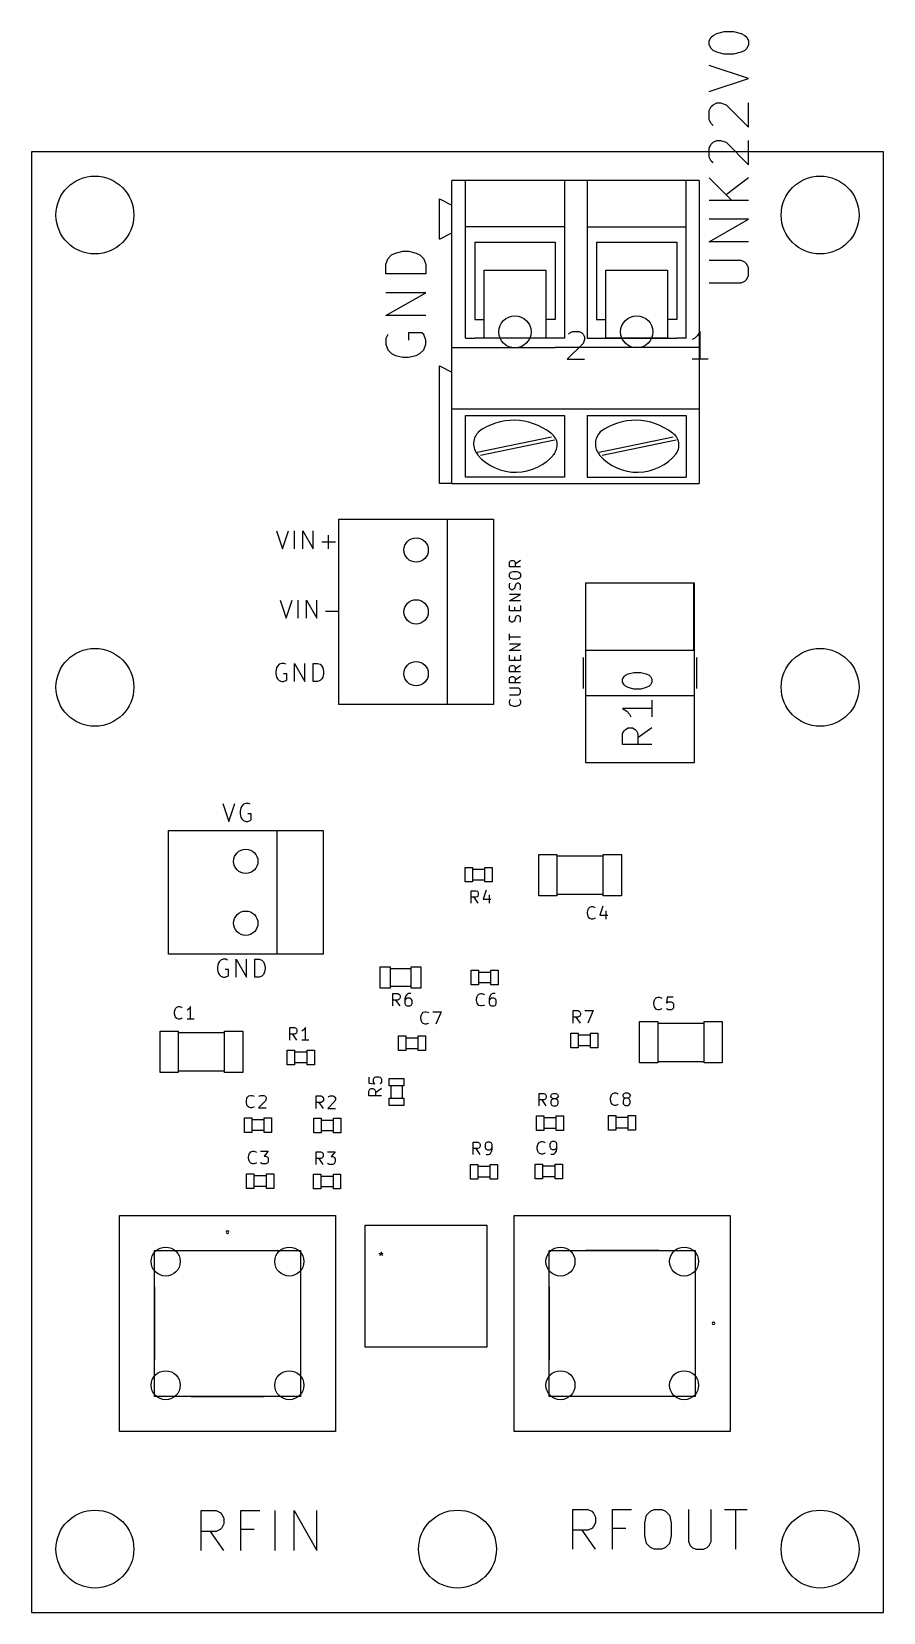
# Model space of a CAD drawing. Header units: millimetres. Extents: x 0 to 35, y 0 to 64.9.
import ezdxf

# ---------------------------------------------------------------- set-up
doc = ezdxf.new("R2010")
doc.units = ezdxf.units.MM
for name, color, linetype, true_color in [('Edge.Cuts', 254, 'CONTINUOUS', 0xd0d2cd), ('F.Fab', 9, 'CONTINUOUS', 0xafafaf), ('F.Silkscreen', 41, 'CONTINUOUS', 0xf2eda1)]:
    doc.layers.add(name, color=color, linetype=linetype, true_color=true_color)

msp = doc.modelspace()

# ---------------------------------------------------------------- linework, layer by layer
at = {"layer": 'Edge.Cuts', "linetype": 'CONTINUOUS'}
for p, q in [((0, 60), (0, 0)), ((35, 60), (0, 60)), ((35, 0), (35, 60)), ((0, 0), (35, 0))]:
    msp.add_line(p, q, dxfattribs=at)
at = {"layer": 'Edge.Cuts'}
for centre, radius in [((2.6, 57.4), 1.599999), ((32.4, 57.4), 1.599999), ((19.8608, 52.6), 0.6604), ((24.8646, 52.6), 0.6604), ((15.8, 43.64), 0.5), ((15.8, 41.1), 0.5), ((2.6, 38), 1.599999), ((15.8, 38.56), 0.5), ((32.4, 38), 1.599999), ((8.8, 30.85), 0.5), ((8.8, 28.31), 0.5), ((5.51, 14.41), 0.5969), ((10.59, 14.41), 0.5969), ((21.73, 14.41), 0.5969), ((26.81, 14.41), 0.5969), ((5.51, 9.33), 0.5969), ((10.59, 9.33), 0.5969), ((21.73, 9.33), 0.5969), ((26.81, 9.33), 0.5969), ((2.6, 2.6), 1.599999), ((17.5, 2.6), 1.599999), ((32.4, 2.6), 1.599999)]:
    msp.add_circle(centre, radius, dxfattribs=at)
at = {"layer": 'F.Fab', "linetype": 'CONTINUOUS'}
for p, q in [((18.5908, 52.346), (18.5908, 55.14)), ((18.5908, 55.14), (21.1308, 55.14)), ((21.1308, 55.14), (21.1308, 52.346)), ((23.5946, 52.346), (23.5946, 55.14)), ((23.5946, 55.14), (26.1346, 55.14)), ((26.1346, 55.14), (26.1346, 52.346)), ((18.2098, 53.108), (18.5908, 53.108)), ((21.5118, 53.108), (21.1308, 53.108)), ((23.2136, 53.108), (23.5946, 53.108)), ((26.5156, 53.108), (26.1346, 53.108)), ((21.5118, 52.346), (18.2098, 52.346)), ((18.2098, 51.965), (21.5118, 51.965)), ((21.1308, 52.346), (18.5908, 52.346)), ((23.2136, 52.346), (26.5156, 52.346)), ((26.5156, 51.965), (23.2136, 51.965)), ((26.1346, 52.346), (23.5946, 52.346)), ((22.7648, 42.273), (22.7648, 39.5298)), ((27.2098, 42.273), (22.7648, 42.273)), ((27.2098, 39.5298), (27.2098, 42.273)), ((27.2352, 42.273), (27.2098, 42.273)), ((27.2352, 37.6502), (27.2352, 42.273)), ((22.7648, 39.5298), (22.7648, 37.6502)), ((22.7648, 39.5298), (27.2098, 39.5298)), ((24.286245, 38.32792), (24.34331, 38.442051)), ((24.286245, 38.21379), (24.286245, 38.32792)), ((24.34331, 38.442051), (24.400376, 38.499116)), ((24.400376, 38.499116), (24.514506, 38.556182)), ((24.514506, 38.556182), (24.742768, 38.613247)), ((24.742768, 38.613247), (25.028094, 38.613247)), ((25.028094, 38.613247), (25.256356, 38.556182)), ((25.256356, 38.556182), (25.370486, 38.499116)), ((25.370486, 38.499116), (25.427552, 38.442051)), ((25.427552, 38.442051), (25.484617, 38.32792)), ((25.484617, 38.32792), (25.484617, 38.21379)), ((24.34331, 38.099659), (24.286245, 38.21379)), ((24.400376, 38.042594), (24.34331, 38.099659)), ((24.514506, 37.985528), (24.400376, 38.042594)), ((24.742768, 37.928463), (24.514506, 37.985528)), ((25.028094, 37.928463), (24.742768, 37.928463)), ((25.256356, 37.985528), (25.028094, 37.928463)), ((25.370486, 38.042594), (25.256356, 37.985528)), ((25.427552, 38.099659), (25.370486, 38.042594)), ((25.484617, 38.21379), (25.427552, 38.099659)), ((22.7648, 37.6502), (22.7648, 34.907)), ((27.2352, 37.6502), (22.7648, 37.6502)), ((25.484617, 37.129548), (24.286245, 37.129548)), ((24.286245, 37.129548), (24.457441, 37.015417)), ((24.457441, 37.015417), (24.571572, 36.901287)), ((25.484617, 37.47194), (25.484617, 36.787156)), ((27.2352, 34.907), (27.2352, 37.6502)), ((24.571572, 36.901287), (24.628637, 36.787156)), ((24.286245, 36.102372), (24.34331, 36.216503)), ((24.286245, 35.645849), (24.286245, 36.102372)), ((24.34331, 36.216503), (24.400376, 36.273568)), ((24.400376, 36.273568), (24.514506, 36.330633)), ((24.514506, 36.330633), (24.685702, 36.330633)), ((24.685702, 36.330633), (24.799833, 36.273568)), ((24.799833, 36.273568), (24.856898, 36.216503)), ((24.856898, 36.216503), (24.913964, 36.102372)), ((25.484617, 36.330633), (24.913964, 35.931176)), ((24.913964, 36.102372), (24.913964, 35.645849)), ((25.484617, 35.645849), (24.286245, 35.645849)), ((22.7648, 34.907), (27.2352, 34.907)), ((17.8112, 30.0049), (17.8112, 30.6048)), ((17.8112, 30.6048), (18.1112, 30.6048)), ((18.1112, 30.6048), (18.1112, 30.0049)), ((18.125, 30.524), (18.615, 30.524)), ((18.624, 30.0049), (18.624, 30.6048)), ((18.624, 30.6048), (18.924, 30.6048)), ((18.924, 30.6048), (18.924, 30.0049)), ((20.8382, 29.4291), (20.8382, 31.1291)), ((20.8382, 31.1291), (21.5883, 31.1291)), ((23.505, 31.067), (21.575, 31.067)), ((21.5883, 31.1291), (21.5883, 29.4291)), ((23.4917, 29.4309), (23.4917, 31.1309)), ((23.4917, 31.1309), (24.2418, 31.1309)), ((24.2418, 31.1309), (24.2418, 29.4309)), ((18.1112, 30.0049), (17.8112, 30.0049)), ((18.615, 30.076), (18.125, 30.076)), ((18.924, 30.0049), (18.624, 30.0049)), ((21.5883, 29.4291), (20.8382, 29.4291)), ((23.505, 29.493), (21.575, 29.493)), ((24.2418, 29.4309), (23.4917, 29.4309)), ((14.3218, 25.6482), (14.3218, 26.5118)), ((14.3218, 26.5118), (14.7282, 26.5118)), ((15.592, 26.436), (14.728, 26.436)), ((14.7282, 26.5118), (14.7282, 25.6482)), ((15.5918, 25.6482), (15.5918, 26.5118)), ((15.5918, 26.5118), (15.9982, 26.5118)), ((15.9982, 26.5118), (15.9982, 25.6482)), ((18.0612, 25.7849), (18.0612, 26.3848)), ((18.0612, 26.3848), (18.3612, 26.3848)), ((18.3612, 26.3848), (18.3612, 25.7849)), ((18.375, 26.304), (18.865, 26.304)), ((18.874, 25.7849), (18.874, 26.3848)), ((18.874, 26.3848), (19.174, 26.3848)), ((19.174, 26.3848), (19.174, 25.7849)), ((14.7282, 25.6482), (14.3218, 25.6482)), ((14.728, 25.724), (15.592, 25.724)), ((15.9982, 25.6482), (15.5918, 25.6482)), ((18.3612, 25.7849), (18.0612, 25.7849)), ((18.865, 25.856), (18.375, 25.856)), ((19.174, 25.7849), (18.874, 25.7849)), ((24.9782, 22.5691), (24.9782, 24.2691)), ((24.9782, 24.2691), (25.7283, 24.2691)), ((25.715, 24.207), (27.645, 24.207)), ((25.7283, 24.2691), (25.7283, 22.5691)), ((27.6317, 22.5709), (27.6317, 24.2709)), ((27.6317, 24.2709), (28.3818, 24.2709)), ((28.3818, 24.2709), (28.3818, 22.5709)), ((5.2782, 22.1791), (5.2782, 23.8791)), ((5.2782, 23.8791), (6.0283, 23.8791)), ((6.015, 23.817), (7.945, 23.817)), ((6.0283, 23.8791), (6.0283, 22.1791)), ((7.9317, 22.1809), (7.9317, 23.8809)), ((7.9317, 23.8809), (8.6818, 23.8809)), ((8.6818, 23.8809), (8.6818, 22.1809)), ((15.0712, 23.0849), (15.0712, 23.6848)), ((15.0712, 23.6848), (15.3712, 23.6848)), ((15.3712, 23.6848), (15.3712, 23.0849)), ((15.385, 23.604), (15.875, 23.604)), ((15.884, 23.0849), (15.884, 23.6848)), ((15.884, 23.6848), (16.184, 23.6848)), ((16.184, 23.6848), (16.184, 23.0849)), ((22.156, 23.1952), (22.156, 23.7951)), ((22.156, 23.7951), (22.456, 23.7951)), ((22.456, 23.7951), (22.456, 23.1952)), ((22.465, 23.724), (22.955, 23.724)), ((22.9688, 23.1952), (22.9688, 23.7951)), ((22.9688, 23.7951), (23.2688, 23.7951)), ((23.2688, 23.7951), (23.2688, 23.1952)), ((10.506, 22.4952), (10.506, 23.0951)), ((10.506, 23.0951), (10.806, 23.0951)), ((10.806, 23.0951), (10.806, 22.4952)), ((10.815, 23.024), (11.305, 23.024)), ((11.3188, 22.4952), (11.3188, 23.0951)), ((11.3188, 23.0951), (11.6188, 23.0951)), ((11.6188, 23.0951), (11.6188, 22.4952)), ((15.3712, 23.0849), (15.0712, 23.0849)), ((15.875, 23.156), (15.385, 23.156)), ((16.184, 23.0849), (15.884, 23.0849)), ((22.456, 23.1952), (22.156, 23.1952)), ((22.955, 23.276), (22.465, 23.276)), ((23.2688, 23.1952), (22.9688, 23.1952)), ((6.0283, 22.1791), (5.2782, 22.1791)), ((6.015, 22.243), (7.945, 22.243)), ((8.6818, 22.1809), (7.9317, 22.1809)), ((10.806, 22.4952), (10.506, 22.4952)), ((11.305, 22.576), (10.815, 22.576)), ((11.6188, 22.4952), (11.3188, 22.4952)), ((25.7283, 22.5691), (24.9782, 22.5691)), ((25.715, 22.633), (27.645, 22.633)), ((28.3818, 22.5709), (27.6317, 22.5709)), ((14.6952, 21.634), (14.6952, 21.934)), ((14.6952, 21.934), (15.2951, 21.934)), ((15.2951, 21.634), (14.6952, 21.634)), ((14.776, 21.135), (14.776, 21.625)), ((15.224, 21.625), (15.224, 21.135)), ((15.2951, 21.934), (15.2951, 21.634)), ((14.6952, 20.8212), (14.6952, 21.1212)), ((14.6952, 21.1212), (15.2951, 21.1212)), ((15.2951, 20.8212), (14.6952, 20.8212)), ((15.2951, 21.1212), (15.2951, 20.8212)), ((8.746, 19.7152), (8.746, 20.3151)), ((8.746, 20.3151), (9.046, 20.3151)), ((9.046, 20.3151), (9.046, 19.7152)), ((9.055, 20.244), (9.545, 20.244)), ((9.5588, 19.7152), (9.5588, 20.3151)), ((9.5588, 20.3151), (9.8588, 20.3151)), ((9.8588, 20.3151), (9.8588, 19.7152)), ((11.596, 19.6952), (11.596, 20.2951)), ((11.596, 20.2951), (11.896, 20.2951)), ((11.896, 20.2951), (11.896, 19.6952)), ((11.905, 20.224), (12.395, 20.224)), ((12.4088, 19.6952), (12.4088, 20.2951)), ((12.4088, 20.2951), (12.7088, 20.2951)), ((12.7088, 20.2951), (12.7088, 19.6952)), ((20.746, 19.7952), (20.746, 20.3951)), ((20.746, 20.3951), (21.046, 20.3951)), ((21.046, 20.3951), (21.046, 19.7952)), ((21.055, 20.324), (21.545, 20.324)), ((21.5588, 19.7952), (21.5588, 20.3951)), ((21.5588, 20.3951), (21.8588, 20.3951)), ((21.8588, 20.3951), (21.8588, 19.7952)), ((23.706, 19.8152), (23.706, 20.4151)), ((23.706, 20.4151), (24.006, 20.4151)), ((24.006, 20.4151), (24.006, 19.8152)), ((24.015, 20.344), (24.505, 20.344)), ((24.5188, 19.8152), (24.5188, 20.4151)), ((24.5188, 20.4151), (24.8188, 20.4151)), ((24.8188, 20.4151), (24.8188, 19.8152)), ((9.046, 19.7152), (8.746, 19.7152)), ((9.545, 19.796), (9.055, 19.796)), ((9.8588, 19.7152), (9.5588, 19.7152)), ((11.896, 19.6952), (11.596, 19.6952)), ((12.395, 19.776), (11.905, 19.776)), ((12.7088, 19.6952), (12.4088, 19.6952)), ((21.046, 19.7952), (20.746, 19.7952)), ((21.545, 19.876), (21.055, 19.876)), ((21.8588, 19.7952), (21.5588, 19.7952)), ((24.006, 19.8152), (23.706, 19.8152)), ((24.505, 19.896), (24.015, 19.896)), ((24.8188, 19.8152), (24.5188, 19.8152)), ((18.036, 17.7952), (18.036, 18.3951)), ((18.036, 18.3951), (18.336, 18.3951)), ((18.336, 18.3951), (18.336, 17.7952)), ((18.345, 18.324), (18.835, 18.324)), ((18.8488, 17.7952), (18.8488, 18.3951)), ((18.8488, 18.3951), (19.1488, 18.3951)), ((19.1488, 18.3951), (19.1488, 17.7952)), ((20.696, 17.8152), (20.696, 18.4151)), ((20.696, 18.4151), (20.996, 18.4151)), ((20.996, 18.4151), (20.996, 17.8152)), ((21.005, 18.344), (21.495, 18.344)), ((21.5088, 17.8152), (21.5088, 18.4151)), ((21.5088, 18.4151), (21.8088, 18.4151)), ((21.8088, 18.4151), (21.8088, 17.8152)), ((8.836, 17.4152), (8.836, 18.0151)), ((8.836, 18.0151), (9.136, 18.0151)), ((9.136, 18.0151), (9.136, 17.4152)), ((9.145, 17.944), (9.635, 17.944)), ((9.6488, 17.4152), (9.6488, 18.0151)), ((9.6488, 18.0151), (9.9488, 18.0151)), ((9.9488, 18.0151), (9.9488, 17.4152)), ((11.586, 17.3952), (11.586, 17.9951)), ((11.586, 17.9951), (11.886, 17.9951)), ((11.886, 17.9951), (11.886, 17.3952)), ((11.895, 17.924), (12.385, 17.924)), ((12.3988, 17.3952), (12.3988, 17.9951)), ((12.3988, 17.9951), (12.6988, 17.9951)), ((12.6988, 17.9951), (12.6988, 17.3952)), ((18.336, 17.7952), (18.036, 17.7952)), ((18.835, 17.876), (18.345, 17.876)), ((19.1488, 17.7952), (18.8488, 17.7952)), ((20.996, 17.8152), (20.696, 17.8152)), ((21.495, 17.896), (21.005, 17.896)), ((21.8088, 17.8152), (21.5088, 17.8152)), ((9.136, 17.4152), (8.836, 17.4152)), ((9.635, 17.496), (9.145, 17.496)), ((9.9488, 17.4152), (9.6488, 17.4152)), ((11.886, 17.3952), (11.586, 17.3952)), ((12.385, 17.476), (11.895, 17.476)), ((12.6988, 17.3952), (12.3988, 17.3952)), ((3.615, 16.305), (12.485, 16.305)), ((3.615, 7.435), (3.615, 16.305)), ((12.485, 16.305), (12.485, 7.435)), ((19.835, 16.305), (28.705, 16.305)), ((19.835, 7.435), (19.835, 16.305)), ((28.705, 16.305), (28.705, 7.435)), ((13.7, 15.9), (18.7, 15.9)), ((13.7, 10.9), (13.7, 15.9)), ((18.7, 15.9), (18.7, 10.9)), ((5.053, 14.867), (11.047, 14.867)), ((5.053, 8.873), (5.053, 14.867)), ((11.047, 14.867), (11.047, 8.873)), ((21.273, 14.867), (27.267, 14.867)), ((21.273, 8.873), (21.273, 14.867)), ((27.267, 14.867), (27.267, 8.873)), ((18.7, 10.9), (13.7, 10.9)), ((11.047, 8.873), (5.053, 8.873)), ((27.267, 8.873), (21.273, 8.873)), ((12.485, 7.435), (3.615, 7.435)), ((28.705, 7.435), (19.835, 7.435))]:
    msp.add_line(p, q, dxfattribs=at)
at = {"layer": 'F.Fab'}
for centre, radius in [((2.6, 57.4), 1.599999), ((32.4, 57.4), 1.599999), ((19.8608, 52.6), 0.6604), ((24.8646, 52.6), 0.6604), ((15.8, 43.64), 0.5), ((15.8, 41.1), 0.5), ((2.6, 38), 1.599999), ((15.8, 38.56), 0.5), ((32.4, 38), 1.599999), ((8.8, 30.85), 0.5), ((8.8, 28.31), 0.5), ((5.51, 14.41), 0.5969), ((10.59, 14.41), 0.5969), ((21.73, 14.41), 0.5969), ((26.81, 14.41), 0.5969), ((5.51, 9.33), 0.5969), ((10.59, 9.33), 0.5969), ((21.73, 9.33), 0.5969), ((26.81, 9.33), 0.5969), ((2.6, 2.6), 1.599999), ((17.5, 2.6), 1.599999), ((32.4, 2.6), 1.599999)]:
    msp.add_circle(centre, radius, dxfattribs=at)
at = {"layer": 'F.Silkscreen', "linetype": 'CONTINUOUS'}
for p, q in [((28.152875, 64.857716), (28.461062, 64.934762)), ((28.461062, 64.934762), (28.846295, 64.934762)), ((28.846295, 64.934762), (29.154482, 64.857716)), ((27.844688, 64.549529), (27.921735, 64.703622)), ((27.844688, 64.395436), (27.844688, 64.549529)), ((27.921735, 64.241342), (27.844688, 64.395436)), ((27.921735, 64.703622), (27.998782, 64.780669)), ((27.998782, 64.780669), (28.152875, 64.857716)), ((29.154482, 64.857716), (29.308575, 64.780669)), ((29.308575, 64.780669), (29.385622, 64.703622)), ((29.385622, 64.703622), (29.462668, 64.549529)), ((29.462668, 64.395436), (29.385622, 64.241342)), ((29.462668, 64.549529), (29.462668, 64.395436)), ((27.998782, 64.164296), (27.921735, 64.241342)), ((28.152875, 64.087249), (27.998782, 64.164296)), ((28.461062, 64.010202), (28.152875, 64.087249)), ((28.846295, 64.010202), (28.461062, 64.010202)), ((29.154482, 64.087249), (28.846295, 64.010202)), ((29.308575, 64.164296), (29.154482, 64.087249)), ((29.385622, 64.241342), (29.308575, 64.164296)), ((29.462668, 63.008596), (27.844688, 63.547922)), ((27.844688, 62.469269), (29.462668, 63.008596)), ((27.844688, 61.698803), (27.921735, 61.852896)), ((27.844688, 61.313569), (27.844688, 61.698803)), ((27.921735, 61.852896), (27.998782, 61.929943)), ((27.998782, 61.929943), (28.152875, 62.006989)), ((28.152875, 62.006989), (28.306968, 62.006989)), ((28.306968, 62.006989), (28.538108, 61.929943)), ((28.538108, 61.929943), (29.462668, 61.005383)), ((29.462668, 61.005383), (29.462668, 62.006989)), ((27.921735, 61.159476), (27.844688, 61.313569)), ((27.998782, 61.082429), (27.921735, 61.159476)), ((27.998782, 60.38901), (28.152875, 60.466056)), ((28.152875, 60.466056), (28.306968, 60.466056)), ((28.306968, 60.466056), (28.538108, 60.38901)), ((29.462668, 59.46445), (29.462668, 60.466056)), ((27.844688, 60.15787), (27.921735, 60.311963)), ((27.844688, 59.772636), (27.844688, 60.15787)), ((27.921735, 59.618543), (27.844688, 59.772636)), ((27.921735, 60.311963), (27.998782, 60.38901)), ((28.538108, 60.38901), (29.462668, 59.46445)), ((27.998782, 59.541496), (27.921735, 59.618543)), ((17.27, 57.807), (17.27, 58.823)), ((17.8288, 58.823), (17.27, 58.823)), ((17.8288, 56.918), (17.8288, 58.823)), ((21.8928, 58.823), (17.8288, 58.823)), ((21.8928, 58.823), (21.8928, 56.918)), ((22.8326, 58.823), (21.8928, 58.823)), ((22.8326, 58.823), (22.8326, 56.918)), ((26.8966, 58.823), (22.8326, 58.823)), ((26.8966, 56.918), (26.8966, 58.823)), ((27.43, 58.823), (26.8966, 58.823)), ((27.43, 58.823), (27.43, 51.965)), ((27.844688, 58.925123), (28.769248, 58.000563)), ((29.462668, 58.925123), (28.538108, 58.231703)), ((16.762, 58.061), (17.27, 57.807)), ((16.762, 56.41), (16.762, 58.061)), ((17.27, 56.664), (17.27, 57.807)), ((29.462668, 58.000563), (27.844688, 58.000563)), ((27.844688, 56.305536), (29.462668, 57.230096)), ((29.462668, 57.230096), (27.844688, 57.230096)), ((16.762, 56.41), (17.27, 56.664)), ((17.27, 51.965), (17.27, 56.664)), ((17.8288, 52.346), (17.8288, 56.918)), ((21.8928, 56.918), (17.8288, 56.918)), ((21.8928, 56.918), (21.8928, 52.346)), ((22.8326, 56.918), (22.8326, 52.346)), ((22.8326, 56.918), (26.8966, 56.918)), ((26.8966, 52.346), (26.8966, 56.918)), ((14.946124, 55.839284), (15.257697, 55.917177)), ((15.257697, 55.917177), (15.491377, 55.917177)), ((15.491377, 55.917177), (15.80295, 55.839284)), ((18.2098, 56.283), (18.2098, 53.108)), ((18.2098, 56.283), (21.5118, 56.283)), ((21.5118, 56.283), (21.5118, 53.108)), ((23.2136, 56.283), (23.2136, 53.108)), ((23.2136, 56.283), (26.5156, 56.283)), ((26.5156, 56.283), (26.5156, 53.108)), ((29.462668, 56.305536), (27.844688, 56.305536)), ((14.556657, 55.371924), (14.63455, 55.605604)), ((14.556657, 54.982457), (14.556657, 55.371924)), ((14.63455, 55.605604), (14.790337, 55.761391)), ((14.790337, 55.761391), (14.946124, 55.839284)), ((15.80295, 55.839284), (15.958737, 55.761391)), ((15.958737, 55.761391), (16.114524, 55.605604)), ((16.114524, 55.605604), (16.192417, 55.371924)), ((16.192417, 55.371924), (16.192417, 54.982457)), ((29.154482, 55.535069), (27.844688, 55.535069)), ((29.308575, 55.458022), (29.154482, 55.535069)), ((29.385622, 55.380976), (29.308575, 55.458022)), ((29.462668, 55.226882), (29.385622, 55.380976)), ((29.462668, 54.918696), (29.462668, 55.226882)), ((16.192417, 54.982457), (14.556657, 54.982457)), ((27.844688, 54.610509), (29.154482, 54.610509)), ((29.154482, 54.610509), (29.308575, 54.687556)), ((29.308575, 54.687556), (29.385622, 54.764602)), ((29.385622, 54.764602), (29.462668, 54.918696)), ((14.556657, 53.268804), (16.192417, 54.203524)), ((16.192417, 54.203524), (14.556657, 54.203524)), ((16.192417, 53.268804), (14.556657, 53.268804)), ((22.121494, 52.565056), (22.230352, 52.619485)), ((22.230352, 52.619485), (22.502494, 52.619485)), ((22.502494, 52.619485), (22.611352, 52.565056)), ((27.473637, 52.619485), (27.36478, 52.456199)), ((27.473637, 51.476485), (27.473637, 52.619485)), ((14.63455, 52.489871), (14.556657, 52.334084)), ((14.556657, 52.334084), (14.556657, 52.100404)), ((14.556657, 52.100404), (14.63455, 51.866724)), ((16.03663, 52.567764), (15.491377, 52.567764)), ((15.491377, 52.567764), (15.491377, 52.256191)), ((16.114524, 52.489871), (16.03663, 52.567764)), ((16.192417, 52.256191), (16.114524, 52.489871)), ((16.114524, 51.866724), (16.192417, 52.100404)), ((16.192417, 52.100404), (16.192417, 52.256191)), ((17.27, 51.965), (18.2098, 51.965)), ((17.27, 50.949), (17.27, 51.965)), ((17.8288, 52.346), (18.2098, 52.346)), ((21.8928, 52.346), (21.5118, 52.346)), ((23.2136, 51.965), (21.5118, 51.965)), ((22.66578, 52.129628), (22.012637, 51.476485)), ((22.067066, 52.510628), (22.121494, 52.565056)), ((22.611352, 52.565056), (22.66578, 52.510628)), ((22.66578, 52.510628), (22.720209, 52.401771)), ((22.720209, 52.292914), (22.66578, 52.129628)), ((22.720209, 52.401771), (22.720209, 52.292914)), ((22.8326, 52.346), (23.2136, 52.346)), ((26.8966, 52.346), (26.5156, 52.346)), ((27.43, 51.965), (26.5156, 51.965)), ((27.255923, 52.347342), (27.147066, 52.292914)), ((27.36478, 52.456199), (27.255923, 52.347342)), ((27.43, 51.965), (27.43, 49.425)), ((14.63455, 51.866724), (14.790337, 51.710938)), ((14.790337, 51.710938), (14.946124, 51.633044)), ((14.946124, 51.633044), (15.257697, 51.555151)), ((15.257697, 51.555151), (15.491377, 51.555151)), ((15.491377, 51.555151), (15.80295, 51.633044)), ((15.80295, 51.633044), (15.958737, 51.710938)), ((15.958737, 51.710938), (16.114524, 51.866724)), ((22.012637, 51.476485), (22.720209, 51.476485)), ((27.800209, 51.476485), (27.147066, 51.476485)), ((16.762, 51.203), (17.27, 50.949)), ((16.762, 46.377), (16.762, 51.203)), ((17.27, 49.425), (17.27, 50.949)), ((17.27, 46.377), (17.27, 49.425)), ((27.43, 49.425), (17.27, 49.425)), ((27.43, 49.425), (27.43, 46.377)), ((17.8288, 49.171), (21.8928, 49.171)), ((17.8288, 46.631), (17.8288, 49.171)), ((21.8928, 49.171), (21.8928, 46.631)), ((22.8326, 49.171), (22.8326, 46.631)), ((22.8326, 49.171), (26.8966, 49.171)), ((26.8966, 49.171), (26.8966, 46.631)), ((21.3594, 48.282), (18.3114, 47.647)), ((21.4864, 48.155), (18.4384, 47.52)), ((26.3632, 48.282), (23.3152, 47.647)), ((26.4902, 48.155), (23.4422, 47.52)), ((17.27, 46.377), (16.762, 46.377)), ((17.27, 46.377), (27.43, 46.377)), ((21.8928, 46.631), (17.8288, 46.631)), ((22.8326, 46.631), (26.8966, 46.631)), ((12.625, 44.91), (17.07, 44.91)), ((12.625, 37.29), (12.625, 44.91)), ((17.07, 44.91), (17.07, 37.29)), ((17.07, 44.91), (18.975, 44.91)), ((18.975, 44.91), (18.975, 37.29)), ((10.0622, 44.4294), (10.307533, 43.6934)), ((10.307533, 43.6934), (10.552866, 44.4294)), ((10.7982, 43.6934), (10.7982, 44.4294)), ((11.148676, 43.6934), (11.148676, 44.4294)), ((11.148676, 44.4294), (11.569247, 43.6934)), ((11.569247, 43.6934), (11.569247, 44.4294)), ((12.200105, 43.6934), (12.200105, 44.254162)), ((11.919724, 43.973781), (12.480486, 43.973781)), ((19.631624, 43.128218), (19.653529, 43.172028)), ((19.631624, 42.95298), (19.631624, 43.128218)), ((20.091624, 42.95298), (19.631624, 42.95298)), ((19.653529, 43.172028), (19.675434, 43.193933)), ((19.675434, 43.193933), (19.719243, 43.215837)), ((19.719243, 43.215837), (19.784958, 43.215837)), ((19.784958, 43.215837), (19.828767, 43.193933)), ((19.828767, 43.193933), (19.850672, 43.172028)), ((19.850672, 43.172028), (19.872577, 43.128218)), ((20.091624, 43.215837), (19.872577, 43.062504)), ((19.872577, 43.128218), (19.872577, 42.95298)), ((19.631624, 42.646313), (19.653529, 42.690123)), ((19.631624, 42.558694), (19.631624, 42.646313)), ((19.653529, 42.514885), (19.631624, 42.558694)), ((19.631624, 42.208218), (19.653529, 42.273933)), ((19.631624, 42.098695), (19.631624, 42.208218)), ((19.653529, 42.690123), (19.697339, 42.733932)), ((19.697339, 42.471075), (19.653529, 42.514885)), ((19.697339, 42.733932), (19.784958, 42.755837)), ((19.784958, 42.449171), (19.697339, 42.471075)), ((19.784958, 42.755837), (19.938291, 42.755837)), ((19.938291, 42.449171), (19.784958, 42.449171)), ((19.894481, 42.230123), (19.872577, 42.186314)), ((19.916386, 42.252028), (19.894481, 42.230123)), ((19.960196, 42.273933), (19.916386, 42.252028)), ((19.938291, 42.755837), (20.02591, 42.733932)), ((20.02591, 42.471075), (19.938291, 42.449171)), ((20.004005, 42.273933), (19.960196, 42.273933)), ((20.047815, 42.252028), (20.004005, 42.273933)), ((20.02591, 42.733932), (20.06972, 42.690123)), ((20.06972, 42.514885), (20.02591, 42.471075)), ((20.06972, 42.230123), (20.047815, 42.252028)), ((20.06972, 42.690123), (20.091624, 42.646313)), ((20.091624, 42.558694), (20.06972, 42.514885)), ((20.091624, 42.186314), (20.06972, 42.230123)), ((20.091624, 42.646313), (20.091624, 42.558694)), ((10.2122, 41.5794), (10.457533, 40.8434)), ((10.457533, 40.8434), (10.702866, 41.5794)), ((10.9482, 40.8434), (10.9482, 41.5794)), ((11.298676, 40.8434), (11.298676, 41.5794)), ((11.298676, 41.5794), (11.719247, 40.8434)), ((11.719247, 40.8434), (11.719247, 41.5794)), ((19.653529, 42.054885), (19.631624, 42.098695)), ((19.631624, 41.551075), (20.091624, 41.813932)), ((20.091624, 41.813932), (19.631624, 41.813932)), ((19.675434, 42.03298), (19.653529, 42.054885)), ((19.719243, 42.011076), (19.675434, 42.03298)), ((19.763053, 42.011076), (19.719243, 42.011076)), ((19.806862, 42.03298), (19.763053, 42.011076)), ((19.828767, 42.054885), (19.806862, 42.03298)), ((19.850672, 42.098695), (19.828767, 42.054885)), ((19.872577, 42.186314), (19.850672, 42.098695)), ((20.06972, 42.011076), (20.091624, 42.07679)), ((20.091624, 42.07679), (20.091624, 42.186314)), ((12.069724, 41.123781), (12.630486, 41.123781)), ((20.091624, 41.551075), (19.631624, 41.551075)), ((19.631624, 41.134885), (19.631624, 41.353933)), ((20.091624, 41.134885), (19.631624, 41.134885)), ((19.631624, 40.872028), (19.653529, 40.937743)), ((19.850672, 41.134885), (19.850672, 41.288219)), ((19.916386, 40.915838), (19.894481, 40.893933)), ((19.960196, 40.937743), (19.916386, 40.915838)), ((20.004005, 40.937743), (19.960196, 40.937743)), ((20.047815, 40.915838), (20.004005, 40.937743)), ((20.06972, 40.893933), (20.047815, 40.915838)), ((20.091624, 41.353933), (20.091624, 41.134885)), ((19.631624, 40.762505), (19.631624, 40.872028)), ((19.653529, 40.718695), (19.631624, 40.762505)), ((19.675434, 40.69679), (19.653529, 40.718695)), ((19.719243, 40.674886), (19.675434, 40.69679)), ((19.763053, 40.674886), (19.719243, 40.674886)), ((19.806862, 40.69679), (19.763053, 40.674886)), ((19.828767, 40.718695), (19.806862, 40.69679)), ((19.850672, 40.762505), (19.828767, 40.718695)), ((19.872577, 40.850124), (19.850672, 40.762505)), ((19.894481, 40.893933), (19.872577, 40.850124)), ((20.091624, 40.850124), (20.06972, 40.893933)), ((20.06972, 40.674886), (20.091624, 40.7406)), ((20.091624, 40.7406), (20.091624, 40.850124)), ((19.631624, 39.930124), (19.631624, 40.192981)), ((20.091624, 40.061553), (19.631624, 40.061553)), ((19.631624, 39.513933), (20.091624, 39.77679)), ((20.091624, 39.77679), (19.631624, 39.77679)), ((10.277628, 38.9794), (10.172485, 38.944352)), ((10.382771, 38.9794), (10.277628, 38.9794)), ((10.452866, 38.944352), (10.382771, 38.9794)), ((10.803343, 38.2434), (10.803343, 38.9794)), ((10.803343, 38.9794), (11.223914, 38.2434)), ((11.223914, 38.2434), (11.223914, 38.9794)), ((11.574391, 38.2434), (11.574391, 38.9794)), ((11.574391, 38.9794), (11.749629, 38.9794)), ((11.749629, 38.9794), (11.854772, 38.944352)), ((20.091624, 39.513933), (19.631624, 39.513933)), ((19.631624, 39.097743), (19.631624, 39.316791)), ((20.091624, 39.097743), (19.631624, 39.097743)), ((19.850672, 39.097743), (19.850672, 39.251077)), ((20.091624, 39.316791), (20.091624, 39.097743)), ((22.6632, 39.225), (22.6632, 37.955)), ((27.3368, 37.955), (27.3368, 39.225)), ((10.067343, 38.804162), (10.032295, 38.663971)), ((10.032295, 38.663971), (10.032295, 38.558828)), ((10.032295, 38.558828), (10.067343, 38.418638)), ((10.10239, 38.874257), (10.067343, 38.804162)), ((10.067343, 38.418638), (10.10239, 38.348543)), ((10.172485, 38.944352), (10.10239, 38.874257)), ((10.10239, 38.348543), (10.172485, 38.278448)), ((10.487914, 38.558828), (10.347724, 38.558828)), ((10.452866, 38.278448), (10.487914, 38.313495)), ((10.487914, 38.313495), (10.487914, 38.558828)), ((11.854772, 38.944352), (11.924867, 38.874257)), ((11.924867, 38.348543), (11.854772, 38.278448)), ((11.924867, 38.874257), (11.959914, 38.804162)), ((11.959914, 38.418638), (11.924867, 38.348543)), ((11.959914, 38.804162), (11.994962, 38.663971)), ((11.994962, 38.558828), (11.959914, 38.418638)), ((11.994962, 38.663971), (11.994962, 38.558828)), ((19.631624, 38.812981), (19.653529, 38.856791)), ((19.631624, 38.637743), (19.631624, 38.812981)), ((20.091624, 38.637743), (19.631624, 38.637743)), ((19.631624, 38.352981), (19.653529, 38.396791)), ((19.631624, 38.177743), (19.631624, 38.352981)), ((19.653529, 38.856791), (19.675434, 38.878696)), ((19.653529, 38.396791), (19.675434, 38.418696)), ((19.675434, 38.878696), (19.719243, 38.9006)), ((19.675434, 38.418696), (19.719243, 38.4406)), ((19.719243, 38.9006), (19.784958, 38.9006)), ((19.719243, 38.4406), (19.784958, 38.4406)), ((19.784958, 38.9006), (19.828767, 38.878696)), ((19.784958, 38.4406), (19.828767, 38.418696)), ((19.828767, 38.878696), (19.850672, 38.856791)), ((19.828767, 38.418696), (19.850672, 38.396791)), ((19.850672, 38.856791), (19.872577, 38.812981)), ((19.850672, 38.396791), (19.872577, 38.352981)), ((20.091624, 38.9006), (19.872577, 38.747267)), ((19.872577, 38.812981), (19.872577, 38.637743)), ((20.091624, 38.4406), (19.872577, 38.287267)), ((19.872577, 38.352981), (19.872577, 38.177743)), ((10.172485, 38.278448), (10.277628, 38.2434)), ((10.277628, 38.2434), (10.347724, 38.2434)), ((10.347724, 38.2434), (10.452866, 38.278448)), ((11.749629, 38.2434), (11.574391, 38.2434)), ((11.854772, 38.278448), (11.749629, 38.2434)), ((20.091624, 38.177743), (19.631624, 38.177743)), ((20.004005, 37.958695), (19.631624, 37.958695)), ((19.631624, 37.695838), (20.004005, 37.695838)), ((20.047815, 37.936791), (20.004005, 37.958695)), ((20.004005, 37.695838), (20.047815, 37.717743)), ((20.06972, 37.914886), (20.047815, 37.936791)), ((20.047815, 37.717743), (20.06972, 37.739648)), ((20.091624, 37.871076), (20.06972, 37.914886)), ((20.06972, 37.739648), (20.091624, 37.783457)), ((20.091624, 37.783457), (20.091624, 37.871076)), ((17.07, 37.29), (12.625, 37.29)), ((18.975, 37.29), (17.07, 37.29)), ((19.631624, 37.411076), (19.653529, 37.476791)), ((19.631624, 37.367267), (19.631624, 37.411076)), ((19.653529, 37.301553), (19.631624, 37.367267)), ((19.653529, 37.476791), (19.675434, 37.498695)), ((19.697339, 37.257743), (19.653529, 37.301553)), ((19.741148, 37.235838), (19.697339, 37.257743)), ((19.828767, 37.213934), (19.741148, 37.235838)), ((19.894481, 37.213934), (19.828767, 37.213934)), ((19.9821, 37.235838), (19.894481, 37.213934)), ((20.02591, 37.257743), (19.9821, 37.235838)), ((20.06972, 37.301553), (20.02591, 37.257743)), ((20.047815, 37.498695), (20.06972, 37.476791)), ((20.06972, 37.476791), (20.091624, 37.411076)), ((20.091624, 37.367267), (20.06972, 37.301553)), ((20.091624, 37.411076), (20.091624, 37.367267)), ((7.8622, 33.2294), (8.107533, 32.4934)), ((8.107533, 32.4934), (8.352866, 33.2294)), ((8.633247, 33.124257), (8.5982, 33.054162)), ((8.703342, 33.194352), (8.633247, 33.124257)), ((8.808485, 33.2294), (8.703342, 33.194352)), ((8.913628, 33.2294), (8.808485, 33.2294)), ((8.983723, 33.194352), (8.913628, 33.2294)), ((8.5982, 33.054162), (8.563152, 32.913971)), ((8.563152, 32.913971), (8.563152, 32.808828)), ((8.563152, 32.808828), (8.5982, 32.668638)), ((8.5982, 32.668638), (8.633247, 32.598543)), ((8.633247, 32.598543), (8.703342, 32.528448)), ((8.703342, 32.528448), (8.808485, 32.4934)), ((8.808485, 32.4934), (8.878581, 32.4934)), ((9.018771, 32.808828), (8.878581, 32.808828)), ((8.878581, 32.4934), (8.983723, 32.528448)), ((8.983723, 32.528448), (9.018771, 32.563495)), ((9.018771, 32.563495), (9.018771, 32.808828)), ((5.625, 32.12), (10.07, 32.12)), ((5.625, 27.04), (5.625, 32.12)), ((10.07, 32.12), (10.07, 27.04)), ((10.07, 32.12), (11.975, 32.12)), ((11.975, 32.12), (11.975, 27.04)), ((18.058715, 29.129155), (18.058715, 29.645283)), ((18.058715, 29.645283), (18.255335, 29.645283)), ((18.255335, 29.37493), (18.058715, 29.37493)), ((18.353645, 29.129155), (18.181603, 29.37493)), ((18.255335, 29.645283), (18.30449, 29.620705)), ((18.30449, 29.399508), (18.255335, 29.37493)), ((18.30449, 29.620705), (18.329068, 29.596128)), ((18.329068, 29.424085), (18.30449, 29.399508)), ((18.329068, 29.596128), (18.353645, 29.546973)), ((18.353645, 29.47324), (18.329068, 29.424085)), ((18.353645, 29.546973), (18.353645, 29.47324)), ((18.673153, 29.669861), (18.550266, 29.301198)), ((18.550266, 29.301198), (18.869773, 29.301198)), ((18.796041, 29.47324), (18.796041, 29.129155)), ((22.839138, 28.769085), (22.863715, 28.867395)), ((22.839138, 28.695353), (22.839138, 28.769085)), ((22.863715, 28.597043), (22.839138, 28.695353)), ((22.863715, 28.867395), (22.888293, 28.91655)), ((22.888293, 28.547888), (22.863715, 28.597043)), ((22.888293, 28.91655), (22.937448, 28.965705)), ((22.937448, 28.965705), (23.01118, 28.990283)), ((23.01118, 28.990283), (23.060335, 28.990283)), ((23.060335, 28.990283), (23.134068, 28.965705)), ((23.134068, 28.965705), (23.158645, 28.941128)), ((23.478153, 29.014861), (23.355266, 28.646198)), ((23.355266, 28.646198), (23.674773, 28.646198)), ((23.601041, 28.81824), (23.601041, 28.474155)), ((22.937448, 28.498733), (22.888293, 28.547888)), ((23.01118, 28.474155), (22.937448, 28.498733)), ((23.060335, 28.474155), (23.01118, 28.474155)), ((23.134068, 28.498733), (23.060335, 28.474155)), ((23.158645, 28.52331), (23.134068, 28.498733)), ((10.07, 27.04), (5.625, 27.04)), ((7.667343, 26.654162), (7.632295, 26.513971)), ((7.70239, 26.724257), (7.667343, 26.654162)), ((7.772485, 26.794352), (7.70239, 26.724257)), ((7.877628, 26.8294), (7.772485, 26.794352)), ((7.982771, 26.8294), (7.877628, 26.8294)), ((8.052866, 26.794352), (7.982771, 26.8294)), ((8.403343, 26.0934), (8.403343, 26.8294)), ((8.403343, 26.8294), (8.823914, 26.0934)), ((8.823914, 26.0934), (8.823914, 26.8294)), ((9.174391, 26.0934), (9.174391, 26.8294)), ((9.174391, 26.8294), (9.349629, 26.8294)), ((9.349629, 26.8294), (9.454772, 26.794352)), ((9.454772, 26.794352), (9.524867, 26.724257)), ((9.524867, 26.724257), (9.559914, 26.654162)), ((9.559914, 26.654162), (9.594962, 26.513971)), ((11.975, 27.04), (10.07, 27.04)), ((7.632295, 26.513971), (7.632295, 26.408828)), ((7.632295, 26.408828), (7.667343, 26.268638)), ((7.667343, 26.268638), (7.70239, 26.198543)), ((7.70239, 26.198543), (7.772485, 26.128448)), ((7.772485, 26.128448), (7.877628, 26.0934)), ((7.877628, 26.0934), (7.947724, 26.0934)), ((8.087914, 26.408828), (7.947724, 26.408828)), ((7.947724, 26.0934), (8.052866, 26.128448)), ((8.052866, 26.128448), (8.087914, 26.163495)), ((8.087914, 26.163495), (8.087914, 26.408828)), ((9.349629, 26.0934), (9.174391, 26.0934)), ((9.454772, 26.128448), (9.349629, 26.0934)), ((9.524867, 26.198543), (9.454772, 26.128448)), ((9.559914, 26.268638), (9.524867, 26.198543)), ((9.594962, 26.408828), (9.559914, 26.268638)), ((9.594962, 26.513971), (9.594962, 26.408828)), ((14.848715, 24.909155), (14.848715, 25.425283)), ((14.848715, 25.425283), (15.045335, 25.425283)), ((15.045335, 25.425283), (15.09449, 25.400705)), ((15.09449, 25.400705), (15.119068, 25.376128)), ((15.119068, 25.376128), (15.143645, 25.326973)), ((15.143645, 25.326973), (15.143645, 25.25324)), ((15.413998, 25.376128), (15.364843, 25.302395)), ((15.438576, 25.400705), (15.413998, 25.376128)), ((15.487731, 25.425283), (15.438576, 25.400705)), ((15.586041, 25.425283), (15.487731, 25.425283)), ((18.308715, 25.302395), (18.333293, 25.35155)), ((18.333293, 25.35155), (18.382448, 25.400705)), ((18.382448, 25.400705), (18.45618, 25.425283)), ((18.45618, 25.425283), (18.505335, 25.425283)), ((18.505335, 25.425283), (18.579068, 25.400705)), ((18.579068, 25.400705), (18.603645, 25.376128)), ((18.873998, 25.376128), (18.824843, 25.302395)), ((18.898576, 25.400705), (18.873998, 25.376128)), ((18.947731, 25.425283), (18.898576, 25.400705)), ((19.046041, 25.425283), (18.947731, 25.425283)), ((5.869804, 24.662954), (5.894381, 24.761264)), ((5.894381, 24.761264), (5.918959, 24.810419)), ((5.918959, 24.810419), (5.968114, 24.859574)), ((5.968114, 24.859574), (6.041846, 24.884152)), ((6.041846, 24.884152), (6.091001, 24.884152)), ((6.091001, 24.884152), (6.164734, 24.859574)), ((6.164734, 24.859574), (6.189311, 24.834997)), ((6.435087, 24.761264), (6.385932, 24.736687)), ((6.484242, 24.810419), (6.435087, 24.761264)), ((6.533397, 24.884152), (6.484242, 24.810419)), ((6.533397, 24.368024), (6.533397, 24.884152)), ((15.045335, 25.15493), (14.848715, 25.15493)), ((15.143645, 24.909155), (14.971603, 25.15493)), ((15.09449, 25.179508), (15.045335, 25.15493)), ((15.119068, 25.204085), (15.09449, 25.179508)), ((15.143645, 25.25324), (15.119068, 25.204085)), ((15.364843, 25.302395), (15.340266, 25.204085)), ((15.340266, 25.204085), (15.340266, 25.007465)), ((15.364843, 25.179508), (15.340266, 25.130353)), ((15.340266, 25.007465), (15.364843, 24.95831)), ((15.389421, 25.204085), (15.364843, 25.179508)), ((15.364843, 24.95831), (15.389421, 24.933733)), ((15.438576, 25.228663), (15.389421, 25.204085)), ((15.389421, 24.933733), (15.438576, 24.909155)), ((15.536886, 25.228663), (15.438576, 25.228663)), ((15.438576, 24.909155), (15.536886, 24.909155)), ((15.586041, 25.204085), (15.536886, 25.228663)), ((15.536886, 24.909155), (15.586041, 24.933733)), ((15.610618, 25.179508), (15.586041, 25.204085)), ((15.586041, 24.933733), (15.610618, 24.95831)), ((15.635196, 25.130353), (15.610618, 25.179508)), ((15.610618, 24.95831), (15.635196, 25.007465)), ((15.635196, 25.007465), (15.635196, 25.130353)), ((16.092448, 24.650705), (16.16618, 24.675283)), ((16.16618, 24.675283), (16.215335, 24.675283)), ((16.215335, 24.675283), (16.289068, 24.650705)), ((16.485688, 24.675283), (16.829773, 24.675283)), ((16.829773, 24.675283), (16.608576, 24.159155)), ((18.284138, 25.204085), (18.308715, 25.302395)), ((18.284138, 25.130353), (18.284138, 25.204085)), ((18.308715, 25.032043), (18.284138, 25.130353)), ((18.333293, 24.982888), (18.308715, 25.032043)), ((18.382448, 24.933733), (18.333293, 24.982888)), ((18.45618, 24.909155), (18.382448, 24.933733)), ((18.505335, 24.909155), (18.45618, 24.909155)), ((18.579068, 24.933733), (18.505335, 24.909155)), ((18.603645, 24.95831), (18.579068, 24.933733)), ((18.824843, 25.302395), (18.800266, 25.204085)), ((18.800266, 25.204085), (18.800266, 25.007465)), ((18.824843, 25.179508), (18.800266, 25.130353)), ((18.800266, 25.007465), (18.824843, 24.95831)), ((18.849421, 25.204085), (18.824843, 25.179508)), ((18.824843, 24.95831), (18.849421, 24.933733)), ((18.898576, 25.228663), (18.849421, 25.204085)), ((18.849421, 24.933733), (18.898576, 24.909155)), ((18.996886, 25.228663), (18.898576, 25.228663)), ((18.898576, 24.909155), (18.996886, 24.909155)), ((19.046041, 25.204085), (18.996886, 25.228663)), ((18.996886, 24.909155), (19.046041, 24.933733)), ((19.070618, 25.179508), (19.046041, 25.204085)), ((19.046041, 24.933733), (19.070618, 24.95831)), ((19.095196, 25.130353), (19.070618, 25.179508)), ((19.070618, 24.95831), (19.095196, 25.007465)), ((19.095196, 25.007465), (19.095196, 25.130353)), ((22.259381, 24.203024), (22.259381, 24.719152)), ((22.259381, 24.719152), (22.456001, 24.719152)), ((22.456001, 24.719152), (22.505156, 24.694574)), ((22.505156, 24.694574), (22.529734, 24.669997)), ((22.726354, 24.719152), (23.070439, 24.719152)), ((23.070439, 24.719152), (22.849242, 24.203024)), ((25.569804, 25.052954), (25.594381, 25.151264)), ((25.569804, 24.979222), (25.569804, 25.052954)), ((25.594381, 24.880912), (25.569804, 24.979222)), ((25.594381, 25.151264), (25.618959, 25.200419)), ((25.618959, 24.831757), (25.594381, 24.880912)), ((25.618959, 25.200419), (25.668114, 25.249574)), ((25.668114, 24.782602), (25.618959, 24.831757)), ((25.668114, 25.249574), (25.741846, 25.274152)), ((25.741846, 24.758024), (25.668114, 24.782602)), ((25.741846, 25.274152), (25.791001, 25.274152)), ((25.791001, 24.758024), (25.741846, 24.758024)), ((25.791001, 25.274152), (25.864734, 25.249574)), ((25.864734, 24.782602), (25.791001, 24.758024)), ((25.864734, 25.249574), (25.889311, 25.224997)), ((25.889311, 24.807179), (25.864734, 24.782602)), ((26.110509, 25.274152), (26.085932, 25.028377)), ((26.085932, 25.028377), (26.110509, 25.052954)), ((26.110509, 24.782602), (26.085932, 24.807179)), ((26.356284, 25.274152), (26.110509, 25.274152)), ((26.110509, 25.052954), (26.159664, 25.077532)), ((26.159664, 24.758024), (26.110509, 24.782602)), ((26.159664, 25.077532), (26.282552, 25.077532)), ((26.282552, 24.758024), (26.159664, 24.758024)), ((26.282552, 25.077532), (26.331707, 25.052954)), ((26.331707, 24.782602), (26.282552, 24.758024)), ((26.331707, 25.052954), (26.356284, 25.028377)), ((26.356284, 24.807179), (26.331707, 24.782602)), ((26.356284, 25.028377), (26.380862, 24.979222)), ((26.380862, 24.856334), (26.356284, 24.807179)), ((26.380862, 24.979222), (26.380862, 24.856334)), ((5.869804, 24.589222), (5.869804, 24.662954)), ((5.894381, 24.490912), (5.869804, 24.589222)), ((5.918959, 24.441757), (5.894381, 24.490912)), ((5.968114, 24.392602), (5.918959, 24.441757)), ((6.041846, 24.368024), (5.968114, 24.392602)), ((6.091001, 24.368024), (6.041846, 24.368024)), ((6.164734, 24.392602), (6.091001, 24.368024)), ((6.189311, 24.417179), (6.164734, 24.392602)), ((6.680862, 24.368024), (6.385932, 24.368024)), ((15.994138, 24.454085), (16.018715, 24.552395)), ((15.994138, 24.380353), (15.994138, 24.454085)), ((16.018715, 24.282043), (15.994138, 24.380353)), ((16.018715, 24.552395), (16.043293, 24.60155)), ((16.043293, 24.232888), (16.018715, 24.282043)), ((16.043293, 24.60155), (16.092448, 24.650705)), ((16.092448, 24.183733), (16.043293, 24.232888)), ((16.16618, 24.159155), (16.092448, 24.183733)), ((16.215335, 24.159155), (16.16618, 24.159155)), ((16.289068, 24.183733), (16.215335, 24.159155)), ((16.289068, 24.650705), (16.313645, 24.626128)), ((16.313645, 24.20831), (16.289068, 24.183733)), ((22.456001, 24.448799), (22.259381, 24.448799)), ((22.554311, 24.203024), (22.382269, 24.448799)), ((22.505156, 24.473377), (22.456001, 24.448799)), ((22.529734, 24.497954), (22.505156, 24.473377)), ((22.529734, 24.669997), (22.554311, 24.620842)), ((22.554311, 24.547109), (22.529734, 24.497954)), ((22.554311, 24.620842), (22.554311, 24.547109)), ((10.609381, 23.503024), (10.609381, 24.019152)), ((10.609381, 24.019152), (10.806001, 24.019152)), ((10.806001, 23.748799), (10.609381, 23.748799)), ((10.904311, 23.503024), (10.732269, 23.748799)), ((10.806001, 24.019152), (10.855156, 23.994574)), ((10.855156, 23.773377), (10.806001, 23.748799)), ((10.855156, 23.994574), (10.879734, 23.969997)), ((10.879734, 23.797954), (10.855156, 23.773377)), ((10.879734, 23.969997), (10.904311, 23.920842)), ((10.904311, 23.847109), (10.879734, 23.797954)), ((10.904311, 23.920842), (10.904311, 23.847109)), ((11.150087, 23.896264), (11.100932, 23.871687)), ((11.395862, 23.503024), (11.100932, 23.503024)), ((11.199242, 23.945419), (11.150087, 23.896264)), ((11.248397, 24.019152), (11.199242, 23.945419)), ((11.248397, 23.503024), (11.248397, 24.019152)), ((13.854716, 21.980618), (13.854716, 21.734843)), ((13.854716, 21.734843), (14.100491, 21.710266)), ((13.854716, 21.415335), (13.879294, 21.46449)), ((13.879294, 21.46449), (13.903871, 21.489068)), ((13.903871, 21.489068), (13.953026, 21.513645)), ((13.953026, 21.513645), (14.026759, 21.513645)), ((14.026759, 21.513645), (14.075914, 21.489068)), ((14.051336, 21.906886), (14.075914, 21.956041)), ((14.051336, 21.783998), (14.051336, 21.906886)), ((14.075914, 21.734843), (14.051336, 21.783998)), ((14.075914, 21.956041), (14.100491, 21.980618)), ((14.100491, 21.710266), (14.075914, 21.734843)), ((14.075914, 21.489068), (14.100491, 21.46449)), ((14.100491, 21.980618), (14.149646, 22.005196)), ((14.100491, 21.46449), (14.125069, 21.415335)), ((14.370844, 21.513645), (14.125069, 21.341603)), ((14.149646, 22.005196), (14.272534, 22.005196)), ((14.272534, 22.005196), (14.321689, 21.980618)), ((14.321689, 21.980618), (14.346267, 21.956041)), ((14.346267, 21.734843), (14.321689, 21.710266)), ((14.346267, 21.956041), (14.370844, 21.906886)), ((14.370844, 21.783998), (14.346267, 21.734843)), ((14.370844, 21.906886), (14.370844, 21.783998)), ((8.824804, 21.017954), (8.849381, 21.116264)), ((8.824804, 20.944222), (8.824804, 21.017954)), ((8.849381, 20.845912), (8.824804, 20.944222)), ((8.849381, 21.116264), (8.873959, 21.165419)), ((8.873959, 20.796757), (8.849381, 20.845912)), ((8.873959, 21.165419), (8.923114, 21.214574)), ((8.923114, 20.747602), (8.873959, 20.796757)), ((8.923114, 21.214574), (8.996846, 21.239152)), ((8.996846, 21.239152), (9.046001, 21.239152)), ((9.046001, 21.239152), (9.119734, 21.214574)), ((9.119734, 21.214574), (9.144311, 21.189997)), ((9.611284, 21.017954), (9.316354, 20.723024)), ((9.340932, 21.189997), (9.365509, 21.214574)), ((9.365509, 21.214574), (9.414664, 21.239152)), ((9.414664, 21.239152), (9.537552, 21.239152)), ((9.537552, 21.239152), (9.586707, 21.214574)), ((9.586707, 21.214574), (9.611284, 21.189997)), ((9.611284, 21.189997), (9.635862, 21.140842)), ((9.635862, 21.091687), (9.611284, 21.017954)), ((9.635862, 21.140842), (9.635862, 21.091687)), ((11.699381, 20.703024), (11.699381, 21.219152)), ((11.699381, 21.219152), (11.896001, 21.219152)), ((11.896001, 20.948799), (11.699381, 20.948799)), ((11.994311, 20.703024), (11.822269, 20.948799)), ((11.896001, 21.219152), (11.945156, 21.194574)), ((11.945156, 20.973377), (11.896001, 20.948799)), ((11.945156, 21.194574), (11.969734, 21.169997)), ((11.969734, 20.997954), (11.945156, 20.973377)), ((11.969734, 21.169997), (11.994311, 21.120842)), ((11.994311, 21.047109), (11.969734, 20.997954)), ((11.994311, 21.120842), (11.994311, 21.047109)), ((12.461284, 20.997954), (12.166354, 20.703024)), ((12.190932, 21.169997), (12.215509, 21.194574)), ((12.215509, 21.194574), (12.264664, 21.219152)), ((12.264664, 21.219152), (12.387552, 21.219152)), ((12.387552, 21.219152), (12.436707, 21.194574)), ((12.436707, 21.194574), (12.461284, 21.169997)), ((12.461284, 21.169997), (12.485862, 21.120842)), ((12.485862, 21.071687), (12.461284, 20.997954)), ((12.485862, 21.120842), (12.485862, 21.071687)), ((13.854716, 21.218715), (13.854716, 21.415335)), ((14.370844, 21.218715), (13.854716, 21.218715)), ((14.125069, 21.415335), (14.125069, 21.218715)), ((20.849381, 20.803024), (20.849381, 21.319152)), ((20.849381, 21.319152), (21.046001, 21.319152)), ((21.046001, 21.048799), (20.849381, 21.048799)), ((21.144311, 20.803024), (20.972269, 21.048799)), ((21.046001, 21.319152), (21.095156, 21.294574)), ((21.095156, 21.073377), (21.046001, 21.048799)), ((21.095156, 21.294574), (21.119734, 21.269997)), ((21.119734, 21.097954), (21.095156, 21.073377)), ((21.119734, 21.269997), (21.144311, 21.220842)), ((21.144311, 21.147109), (21.119734, 21.097954)), ((21.144311, 21.220842), (21.144311, 21.147109)), ((21.340932, 21.220842), (21.365509, 21.269997)), ((21.340932, 21.196264), (21.340932, 21.220842)), ((21.365509, 21.147109), (21.340932, 21.196264)), ((21.365509, 21.048799), (21.340932, 20.999644)), ((21.340932, 20.999644), (21.340932, 20.901334)), ((21.340932, 20.901334), (21.365509, 20.852179)), ((21.365509, 21.269997), (21.390087, 21.294574)), ((21.390087, 21.122532), (21.365509, 21.147109)), ((21.390087, 21.073377), (21.365509, 21.048799)), ((21.365509, 20.852179), (21.390087, 20.827602)), ((21.390087, 21.294574), (21.439242, 21.319152)), ((21.439242, 21.097954), (21.390087, 21.122532)), ((21.439242, 21.097954), (21.390087, 21.073377)), ((21.390087, 20.827602), (21.439242, 20.803024)), ((21.439242, 21.319152), (21.537552, 21.319152)), ((21.537552, 21.097954), (21.439242, 21.097954)), ((21.439242, 20.803024), (21.537552, 20.803024)), ((21.537552, 21.319152), (21.586707, 21.294574)), ((21.586707, 21.122532), (21.537552, 21.097954)), ((21.586707, 21.073377), (21.537552, 21.097954)), ((21.537552, 20.803024), (21.586707, 20.827602)), ((21.586707, 21.294574), (21.611284, 21.269997)), ((21.611284, 21.147109), (21.586707, 21.122532)), ((21.611284, 21.048799), (21.586707, 21.073377)), ((21.586707, 20.827602), (21.611284, 20.852179)), ((21.611284, 21.269997), (21.635862, 21.220842)), ((21.635862, 21.196264), (21.611284, 21.147109)), ((21.635862, 20.999644), (21.611284, 21.048799)), ((21.611284, 20.852179), (21.635862, 20.901334)), ((21.635862, 21.220842), (21.635862, 21.196264)), ((21.635862, 20.901334), (21.635862, 20.999644)), ((23.784804, 21.117954), (23.809381, 21.216264)), ((23.784804, 21.044222), (23.784804, 21.117954)), ((23.809381, 20.945912), (23.784804, 21.044222)), ((23.809381, 21.216264), (23.833959, 21.265419)), ((23.833959, 20.896757), (23.809381, 20.945912)), ((23.833959, 21.265419), (23.883114, 21.314574)), ((23.883114, 20.847602), (23.833959, 20.896757)), ((23.883114, 21.314574), (23.956846, 21.339152)), ((23.956846, 20.823024), (23.883114, 20.847602)), ((23.956846, 21.339152), (24.006001, 21.339152)), ((24.006001, 20.823024), (23.956846, 20.823024)), ((24.006001, 21.339152), (24.079734, 21.314574)), ((24.079734, 20.847602), (24.006001, 20.823024)), ((24.079734, 21.314574), (24.104311, 21.289997)), ((24.104311, 20.872179), (24.079734, 20.847602)), ((24.300932, 21.240842), (24.325509, 21.289997)), ((24.300932, 21.216264), (24.300932, 21.240842)), ((24.325509, 21.167109), (24.300932, 21.216264)), ((24.325509, 21.068799), (24.300932, 21.019644)), ((24.300932, 21.019644), (24.300932, 20.921334)), ((24.300932, 20.921334), (24.325509, 20.872179)), ((24.325509, 21.289997), (24.350087, 21.314574)), ((24.350087, 21.142532), (24.325509, 21.167109)), ((24.350087, 21.093377), (24.325509, 21.068799)), ((24.325509, 20.872179), (24.350087, 20.847602)), ((24.350087, 21.314574), (24.399242, 21.339152)), ((24.399242, 21.117954), (24.350087, 21.142532)), ((24.399242, 21.117954), (24.350087, 21.093377)), ((24.350087, 20.847602), (24.399242, 20.823024)), ((24.399242, 21.339152), (24.497552, 21.339152)), ((24.497552, 21.117954), (24.399242, 21.117954)), ((24.399242, 20.823024), (24.497552, 20.823024)), ((24.497552, 21.339152), (24.546707, 21.314574)), ((24.546707, 21.142532), (24.497552, 21.117954)), ((24.546707, 21.093377), (24.497552, 21.117954)), ((24.497552, 20.823024), (24.546707, 20.847602)), ((24.546707, 21.314574), (24.571284, 21.289997)), ((24.571284, 21.167109), (24.546707, 21.142532)), ((24.571284, 21.068799), (24.546707, 21.093377)), ((24.546707, 20.847602), (24.571284, 20.872179)), ((24.571284, 21.289997), (24.595862, 21.240842)), ((24.595862, 21.216264), (24.571284, 21.167109)), ((24.595862, 21.019644), (24.571284, 21.068799)), ((24.571284, 20.872179), (24.595862, 20.921334)), ((24.595862, 21.240842), (24.595862, 21.216264)), ((24.595862, 20.921334), (24.595862, 21.019644)), ((8.996846, 20.723024), (8.923114, 20.747602)), ((9.046001, 20.723024), (8.996846, 20.723024)), ((9.119734, 20.747602), (9.046001, 20.723024)), ((9.144311, 20.772179), (9.119734, 20.747602)), ((9.316354, 20.723024), (9.635862, 20.723024)), ((12.166354, 20.703024), (12.485862, 20.703024)), ((8.939381, 18.816264), (8.963959, 18.865419)), ((8.963959, 18.865419), (9.013114, 18.914574)), ((9.013114, 18.914574), (9.086846, 18.939152)), ((9.086846, 18.939152), (9.136001, 18.939152)), ((9.136001, 18.939152), (9.209734, 18.914574)), ((9.209734, 18.914574), (9.234311, 18.889997)), ((9.406354, 18.939152), (9.725862, 18.939152)), ((9.725862, 18.939152), (9.553819, 18.742532)), ((11.689381, 18.403024), (11.689381, 18.919152)), ((11.689381, 18.919152), (11.886001, 18.919152)), ((11.886001, 18.919152), (11.935156, 18.894574)), ((11.935156, 18.894574), (11.959734, 18.869997)), ((11.959734, 18.869997), (11.984311, 18.820842)), ((12.156354, 18.919152), (12.475862, 18.919152)), ((12.475862, 18.919152), (12.303819, 18.722532)), ((18.139381, 18.803024), (18.139381, 19.319152)), ((18.139381, 19.319152), (18.336001, 19.319152)), ((18.336001, 19.048799), (18.139381, 19.048799)), ((18.434311, 18.803024), (18.262269, 19.048799)), ((18.336001, 19.319152), (18.385156, 19.294574)), ((18.385156, 19.073377), (18.336001, 19.048799)), ((18.385156, 19.294574), (18.409734, 19.269997)), ((18.409734, 19.097954), (18.385156, 19.073377)), ((18.409734, 19.269997), (18.434311, 19.220842)), ((18.434311, 19.147109), (18.409734, 19.097954)), ((18.434311, 19.220842), (18.434311, 19.147109)), ((18.655509, 19.269997), (18.630932, 19.220842)), ((18.630932, 19.220842), (18.630932, 19.097954)), ((18.630932, 19.097954), (18.655509, 19.048799)), ((18.680087, 19.294574), (18.655509, 19.269997)), ((18.655509, 19.048799), (18.680087, 19.024222)), ((18.729242, 19.319152), (18.680087, 19.294574)), ((18.680087, 19.024222), (18.729242, 18.999644)), ((18.827552, 19.319152), (18.729242, 19.319152)), ((18.729242, 18.999644), (18.827552, 18.999644)), ((18.876707, 19.294574), (18.827552, 19.319152)), ((18.827552, 18.999644), (18.876707, 19.024222)), ((18.827552, 18.827602), (18.852129, 18.852179)), ((18.852129, 18.852179), (18.901284, 18.925912)), ((18.901284, 19.269997), (18.876707, 19.294574)), ((18.876707, 19.024222), (18.901284, 19.048799)), ((18.925862, 19.220842), (18.901284, 19.269997)), ((18.901284, 19.048799), (18.925862, 19.097954)), ((18.901284, 18.925912), (18.925862, 19.024222)), ((18.925862, 19.024222), (18.925862, 19.220842)), ((20.774804, 19.117954), (20.799381, 19.216264)), ((20.774804, 19.044222), (20.774804, 19.117954)), ((20.799381, 18.945912), (20.774804, 19.044222)), ((20.799381, 19.216264), (20.823959, 19.265419)), ((20.823959, 18.896757), (20.799381, 18.945912)), ((20.823959, 19.265419), (20.873114, 19.314574)), ((20.873114, 18.847602), (20.823959, 18.896757)), ((20.873114, 19.314574), (20.946846, 19.339152)), ((20.946846, 18.823024), (20.873114, 18.847602)), ((20.946846, 19.339152), (20.996001, 19.339152)), ((20.996001, 19.339152), (21.069734, 19.314574)), ((21.069734, 18.847602), (20.996001, 18.823024)), ((21.069734, 19.314574), (21.094311, 19.289997)), ((21.094311, 18.872179), (21.069734, 18.847602)), ((21.315509, 19.289997), (21.290932, 19.240842)), ((21.290932, 19.240842), (21.290932, 19.117954)), ((21.290932, 19.117954), (21.315509, 19.068799)), ((21.340087, 19.314574), (21.315509, 19.289997)), ((21.315509, 19.068799), (21.340087, 19.044222)), ((21.389242, 19.339152), (21.340087, 19.314574)), ((21.340087, 19.044222), (21.389242, 19.019644)), ((21.487552, 19.339152), (21.389242, 19.339152)), ((21.389242, 19.019644), (21.487552, 19.019644)), ((21.438397, 18.823024), (21.487552, 18.847602)), ((21.536707, 19.314574), (21.487552, 19.339152)), ((21.487552, 19.019644), (21.536707, 19.044222)), ((21.487552, 18.847602), (21.512129, 18.872179)), ((21.512129, 18.872179), (21.561284, 18.945912)), ((21.561284, 19.289997), (21.536707, 19.314574)), ((21.536707, 19.044222), (21.561284, 19.068799)), ((21.585862, 19.240842), (21.561284, 19.289997)), ((21.561284, 19.068799), (21.585862, 19.117954)), ((21.561284, 18.945912), (21.585862, 19.044222)), ((21.585862, 19.044222), (21.585862, 19.240842)), ((8.914804, 18.717954), (8.939381, 18.816264)), ((8.914804, 18.644222), (8.914804, 18.717954)), ((8.939381, 18.545912), (8.914804, 18.644222)), ((8.963959, 18.496757), (8.939381, 18.545912)), ((9.013114, 18.447602), (8.963959, 18.496757)), ((9.086846, 18.423024), (9.013114, 18.447602)), ((9.136001, 18.423024), (9.086846, 18.423024)), ((9.209734, 18.447602), (9.136001, 18.423024)), ((9.234311, 18.472179), (9.209734, 18.447602)), ((9.430932, 18.447602), (9.406354, 18.472179)), ((9.480087, 18.423024), (9.430932, 18.447602)), ((9.627552, 18.423024), (9.480087, 18.423024)), ((9.553819, 18.742532), (9.627552, 18.742532)), ((9.627552, 18.742532), (9.676707, 18.717954)), ((9.676707, 18.447602), (9.627552, 18.423024)), ((9.676707, 18.717954), (9.701284, 18.693377)), ((9.701284, 18.472179), (9.676707, 18.447602)), ((9.701284, 18.693377), (9.725862, 18.644222)), ((9.725862, 18.521334), (9.701284, 18.472179)), ((9.725862, 18.644222), (9.725862, 18.521334)), ((11.886001, 18.648799), (11.689381, 18.648799)), ((11.984311, 18.403024), (11.812269, 18.648799)), ((11.935156, 18.673377), (11.886001, 18.648799)), ((11.959734, 18.697954), (11.935156, 18.673377)), ((11.984311, 18.747109), (11.959734, 18.697954)), ((11.984311, 18.820842), (11.984311, 18.747109)), ((12.180932, 18.427602), (12.156354, 18.452179)), ((12.230087, 18.403024), (12.180932, 18.427602)), ((12.377552, 18.403024), (12.230087, 18.403024)), ((12.303819, 18.722532), (12.377552, 18.722532)), ((12.377552, 18.722532), (12.426707, 18.697954)), ((12.426707, 18.427602), (12.377552, 18.403024)), ((12.426707, 18.697954), (12.451284, 18.673377)), ((12.451284, 18.452179), (12.426707, 18.427602)), ((12.451284, 18.673377), (12.475862, 18.624222)), ((12.475862, 18.501334), (12.451284, 18.452179)), ((12.475862, 18.624222), (12.475862, 18.501334)), ((18.680087, 18.803024), (18.778397, 18.803024)), ((18.778397, 18.803024), (18.827552, 18.827602)), ((20.996001, 18.823024), (20.946846, 18.823024)), ((21.340087, 18.823024), (21.438397, 18.823024)), ((6.55, 14.867), (9.55, 14.867)), ((14.273623, 14.762128), (14.361242, 14.727081)), ((14.308671, 14.656985), (14.361242, 14.727081)), ((14.361242, 14.8147), (14.361242, 14.727081)), ((14.361242, 14.727081), (14.448861, 14.762128)), ((14.361242, 14.727081), (14.413813, 14.656985)), ((25.77, 14.867), (22.77, 14.87)), ((5.053, 13.37), (5.05, 10.37)), ((11.047, 13.37), (11.047, 10.37)), ((21.27, 13.37), (21.273, 10.37)), ((27.267, 13.37), (27.267, 10.37)), ((6.55, 8.87), (9.55, 8.873)), ((25.77, 8.873), (22.77, 8.873)), ((6.965462, 2.543743), (6.965462, 4.179503)), ((6.965462, 4.179503), (7.588609, 4.179503)), ((7.588609, 4.179503), (7.744396, 4.10161)), ((7.744396, 4.10161), (7.822289, 4.023717)), ((7.822289, 4.023717), (7.900182, 3.86793)), ((8.601222, 2.543743), (8.601222, 4.179503)), ((8.601222, 4.179503), (9.380156, 4.179503)), ((10.003302, 2.543743), (10.003302, 4.179503)), ((10.782235, 2.543743), (10.782235, 4.179503)), ((10.782235, 4.179503), (11.716955, 2.543743)), ((11.716955, 2.543743), (11.716955, 4.179503)), ((22.234449, 2.593743), (22.234449, 4.229503)), ((22.234449, 4.229503), (22.857596, 4.229503)), ((22.857596, 4.229503), (23.013383, 4.15161)), ((23.013383, 4.15161), (23.091276, 4.073717)), ((23.091276, 4.073717), (23.169169, 3.91793)), ((23.169169, 3.91793), (23.169169, 3.68425)), ((23.870209, 2.593743), (23.870209, 4.229503)), ((23.870209, 4.229503), (24.649143, 4.229503)), ((25.194396, 3.68425), (25.272289, 3.995823)), ((25.272289, 3.995823), (25.428076, 4.15161)), ((25.428076, 4.15161), (25.583863, 4.229503)), ((25.583863, 4.229503), (25.895436, 4.229503)), ((25.895436, 4.229503), (26.051223, 4.15161)), ((26.051223, 4.15161), (26.207009, 3.995823)), ((26.207009, 3.995823), (26.284903, 3.68425)), ((26.985942, 4.229503), (26.985942, 2.905317)), ((27.920662, 2.905317), (27.920662, 4.229503)), ((28.465915, 4.229503), (29.400635, 4.229503)), ((28.933275, 2.593743), (28.933275, 4.229503)), ((7.588609, 3.322677), (6.965462, 3.322677)), ((7.900182, 2.543743), (7.354929, 3.322677)), ((7.744396, 3.40057), (7.588609, 3.322677)), ((7.822289, 3.478463), (7.744396, 3.40057)), ((7.900182, 3.63425), (7.822289, 3.478463)), ((7.900182, 3.86793), (7.900182, 3.63425)), ((9.146476, 3.40057), (8.601222, 3.40057)), ((22.857596, 3.372677), (22.234449, 3.372677)), ((23.169169, 2.593743), (22.623916, 3.372677)), ((23.013383, 3.45057), (22.857596, 3.372677)), ((23.091276, 3.528463), (23.013383, 3.45057)), ((23.169169, 3.68425), (23.091276, 3.528463)), ((24.415463, 3.45057), (23.870209, 3.45057)), ((25.194396, 3.138997), (25.194396, 3.68425)), ((26.284903, 3.68425), (26.284903, 3.138997)), ((25.272289, 2.827423), (25.194396, 3.138997)), ((25.428076, 2.671637), (25.272289, 2.827423)), ((25.583863, 2.593743), (25.428076, 2.671637)), ((26.051223, 2.671637), (25.895436, 2.593743)), ((26.207009, 2.827423), (26.051223, 2.671637)), ((26.284903, 3.138997), (26.207009, 2.827423)), ((26.985942, 2.905317), (27.063836, 2.74953)), ((27.063836, 2.74953), (27.141729, 2.671637)), ((27.141729, 2.671637), (27.297516, 2.593743)), ((27.609089, 2.593743), (27.764876, 2.671637)), ((27.764876, 2.671637), (27.842769, 2.74953)), ((27.842769, 2.74953), (27.920662, 2.905317)), ((25.895436, 2.593743), (25.583863, 2.593743)), ((27.297516, 2.593743), (27.609089, 2.593743))]:
    msp.add_line(p, q, dxfattribs=at)
at = {"layer": 'F.Silkscreen'}
for centre, radius in [((2.6, 57.4), 1.599999), ((32.4, 57.4), 1.599999), ((19.8608, 52.6), 0.6604), ((24.8646, 52.6), 0.6604), ((15.8, 43.64), 0.5), ((15.8, 41.1), 0.5), ((2.6, 38), 1.599999), ((15.8, 38.56), 0.5), ((32.4, 38), 1.599999), ((8.8, 30.85), 0.5), ((8.8, 28.31), 0.5), ((5.51, 14.41), 0.5969), ((10.59, 14.41), 0.5969), ((21.73, 14.41), 0.5969), ((26.81, 14.41), 0.5969), ((5.51, 9.33), 0.5969), ((10.59, 9.33), 0.5969), ((21.73, 9.33), 0.5969), ((26.81, 9.33), 0.5969), ((2.6, 2.6), 1.599999), ((17.5, 2.6), 1.599999), ((32.4, 2.6), 1.599999)]:
    msp.add_circle(centre, radius, dxfattribs=at)
for centre, radius, start, end in [((19.80996, 46.5294), 2.439615, 51.33945818, 126.86962991), ((24.813694, 46.529403), 2.439654, 51.33820381, 126.86697609), ((18.8448, 48.00272), 0.683383, -228.57004767, -138.00593244), ((21.003801, 47.951926), 0.593055, -43.27322602, 60.93564622), ((23.848597, 48.002723), 0.683383, -228.57006982, -138.00569562), ((26.007601, 47.951926), 0.593055, -43.27322602, 60.9357776), ((19.88632, 48.8916), 2.058717, -139.01633925, -38.99309537), ((24.889933, 48.891599), 2.058862, -139.01235117, -38.98979925), ((8.05, 15.62), 0.05, -270, -90), ((8.05, 15.62), 0.05, -90, 90), ((28.02, 11.87), 0.05, 0, 180), ((28.02, 11.87), 0.05, -180, 0)]:
    msp.add_arc(centre, radius, start, end, dxfattribs=at)

doc.saveas('drawing.dxf')
